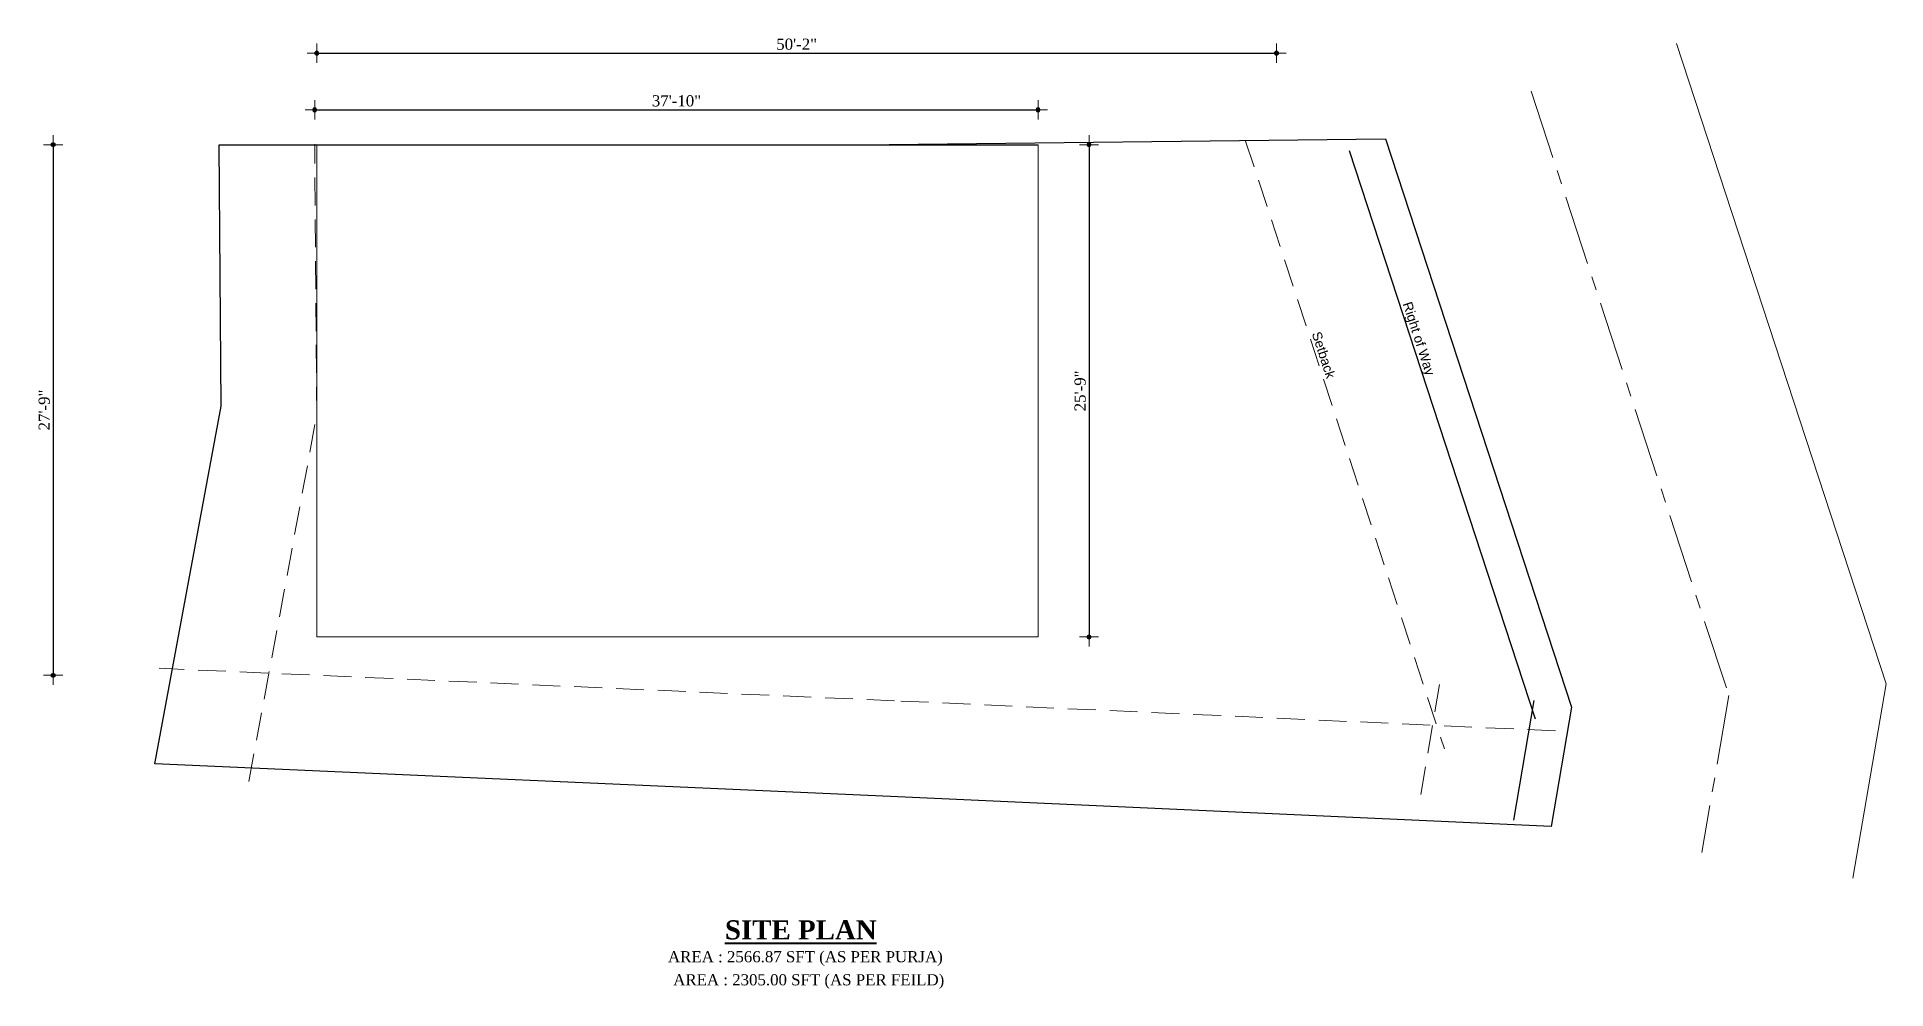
# Model space of a CAD drawing. Header units: inches. Extents: x 897 to 49934, y -34925 to -18564.
# Drawn here: x 39888 to 41048, y -20054 to -19457 of the extents above; entities that cross this region are included whole.
import ezdxf

# ---------------------------------------------------------------- set-up
doc = ezdxf.new("R2010")
doc.units = ezdxf.units.IN
doc.header["$LTSCALE"] = 35
doc.header["$MEASUREMENT"] = 0
doc.header["$PDMODE"] = 34
doc.linetypes.add('CENTER', pattern=[2, 1.25, -0.25, 0.25, -0.25])
doc.linetypes.add('DASHED', pattern=[0.75, 0.5, -0.25])
for name, color, linetype, lineweight in [('Boundary', 1, 'Continuous', 30), ('Centre', 8, 'CENTER', 5), ('Road', 3, 'Continuous', 5), ('SES-Access Road', 2, 'Continuous', 15), ('SES-DIMENSION', 142, 'Continuous', 13), ('SES-TitleText', 7, 'Continuous', 40), ('SeTBACK', 2, 'DASHED', 5)]:
    doc.layers.add(name, color=color, linetype=linetype, lineweight=lineweight)
doc.styles.add('7 INCH', font='times.ttf', dxfattribs={"height": 7})
doc.styles.add('SES-ARAIL', font='times.ttf', dxfattribs={"height": 6})
doc.styles.add('SES-Title Text', font='times.ttf', dxfattribs={"height": 10})
doc.styles.add('style1', font='arial.ttf')
doc.dimstyles.new('7 INCH', dxfattribs={"dimscale": 0, "dimtxt": 7, "dimasz": 1, "dimexe": 2, "dimexo": 9, "dimgap": 2, "dimtad": 1, "dimdec": 0, "dimzin": 3, "dimdsep": 46, "dimlunit": 4, "dimtxsty": '7 INCH', "dimblk": 'DIM', "dimcen": 3, "dimdle": 3, "dimse1": 1, "dimse2": 1, "dimclrd": 256, "dimclre": 256, "dimclrt": 7, "dimadec": 1, "dimazin": 2, "dimtfac": 1, "dimtdec": 0, "dimtix": 1, "dimtofl": 0, "dimtmove": 2, "dimatfit": 3, "dimldrblk": 'ARW', "dimfxl": 2, "dimfrac": 2, "dimtolj": 2, "dimtzin": 0, "dimarcsym": 0})

msp = doc.modelspace()

# ---------------------------------------------------------------- texts
at = {"layer": 'SES-DIMENSION', "char_height": 6, "attachment_point": 1, "rotation": 288.01715, "style": 'style1'}
for s, insert in [('Right of Way', (40750.38, -19622.7)), ('Setback', (40693.36, -19641.37))]:
    msp.add_mtext_dynamic_manual_height_columns(s, width=88, gutter_width=1, heights=[0], dxfattribs=dict(at, insert=insert))
at = {"layer": 'SES-TitleText', "style": 'SES-ARAIL'}
for s, p in [('AREA : 2566.87 SFT (AS PER PURJA)', (40283.78, -20037.46)), ('AREA : 2305.00 SFT (AS PER FEILD)', (40287.06, -20051.91))]:
    msp.add_text(s, height=7, dxfattribs=at).set_placement(p)
at = {"layer": 'SES-TitleText', "insert": (40319.52, -20011.11), "char_height": 12, "width": 233, "attachment_point": 1, "style": 'SES-Title Text'}
msp.add_mtext('{\\fTimes New Roman|b1|i0|c0|p18;\\LSITE PLAN}', dxfattribs=at)

# ---------------------------------------------------------------- blocks, each defined once
blk = doc.blocks.new('DIM')
at = {"layer": 'SES-DIMENSION'}
h = blk.add_hatch(color=256, dxfattribs=at)
h.paths.add_polyline_path([(0, 1.3), (0, 0), (1.3, 0, 0.414214)])
h.paths.add_polyline_path([(1.3, 0), (0, 0), (0, -1.3, 0.414214)])
h.paths.add_polyline_path([(0, 0), (-1.3, 0, 0.414214), (0, -1.3)])
h.paths.add_polyline_path([(0, 1.3, 0.414214), (-1.3, 0), (0, 0)])
for p, q in [((-6, 0), (6, 0)), ((0, 6), (0, -6))]:
    blk.add_line(p, q, dxfattribs=at)
blk.add_circle((0, 0), 1.28, dxfattribs=at)
blk = doc.blocks.new('*D887')
at = {"layer": 'Defpoints', "color": 0, "transparency": 16777216}
for p in [(40665.6, -19467.5), (40665.6, -19581.9), (40063.4, -19584.9)]:
    blk.add_point(p, dxfattribs=at)
at = {"layer": 'SES-Access Road', "lineweight": -2, "transparency": 16777216}
blk.add_line((40064.4, -19467.5), (40664.6, -19467.5), dxfattribs=at)
at = {"layer": 'SES-Access Road', "lineweight": -2, "transparency": 16777216, "rotation": 180}
blk.add_blockref('DIM', (40063.4, -19467.5), dxfattribs=at)
at = {"layer": 'SES-Access Road', "lineweight": -2, "transparency": 16777216}
blk.add_blockref('DIM', (40665.6, -19467.5), dxfattribs=at)
at = {"layer": 'SES-Access Road', "color": 7, "transparency": 16777216, "insert": (40364.5, -19461.9), "char_height": 7, "attachment_point": 5, "style": '7 INCH'}
blk.add_mtext('\\A2;50\'-2"', dxfattribs=at)
blk = doc.blocks.new('ARW')
at = {"layer": 'SES-DIMENSION'}
blk.add_lwpolyline([(10, 0, 0, 6, 0), (0, 0, 0, 0, 0), (10, 0, 0, 0, 0)], format="xyseb", dxfattribs=at)
blk = doc.blocks.new('*D888')
at = {"layer": 'Defpoints', "color": 0, "transparency": 16777216}
for p in [(40062.1, -19524.9), (39898, -19857.5), (40063.4, -19857.5)]:
    blk.add_point(p, dxfattribs=at)
at = {"layer": 'SES-Access Road', "lineweight": -2, "transparency": 16777216}
blk.add_line((39898, -19525.9), (39898, -19856.5), dxfattribs=at)
for p, rotation in [((39898, -19524.9), 90), ((39898, -19857.5), 270)]:
    blk.add_blockref('DIM', p, dxfattribs=dict(at, rotation=rotation))
at = {"layer": 'SES-Access Road', "color": 7, "transparency": 16777216, "insert": (39892.4, -19691.2), "char_height": 7, "attachment_point": 5, "rotation": 90, "style": '7 INCH'}
blk.add_mtext('\\A2;27\'-9"', dxfattribs=at)
blk = doc.blocks.new('*D890')
at = {"layer": 'Defpoints', "color": 0, "transparency": 16777216}
for p in [(40516, -19503), (40062.1, -19524.4), (40516, -19524.4)]:
    blk.add_point(p, dxfattribs=at)
at = {"layer": 'SES-Access Road', "lineweight": -2, "transparency": 16777216}
blk.add_line((40063.1, -19503), (40515, -19503), dxfattribs=at)
at = {"layer": 'SES-Access Road', "lineweight": -2, "transparency": 16777216, "rotation": 180}
blk.add_blockref('DIM', (40062.1, -19503), dxfattribs=at)
at = {"layer": 'SES-Access Road', "lineweight": -2, "transparency": 16777216}
blk.add_blockref('DIM', (40516, -19503), dxfattribs=at)
at = {"layer": 'SES-Access Road', "color": 7, "transparency": 16777216, "insert": (40289.1, -19497.4), "char_height": 7, "attachment_point": 5, "style": '7 INCH'}
blk.add_mtext('\\A2;37\'-10"', dxfattribs=at)
blk = doc.blocks.new('*D891')
at = {"layer": 'Defpoints', "color": 0, "transparency": 16777216}
for p in [(40516, -19524.9), (40516, -19833.5), (40548, -19833.5)]:
    blk.add_point(p, dxfattribs=at)
at = {"layer": 'SES-Access Road', "lineweight": -2, "transparency": 16777216}
blk.add_line((40548, -19525.9), (40548, -19832.5), dxfattribs=at)
for p, rotation in [((40548, -19524.9), 90), ((40548, -19833.5), 270)]:
    blk.add_blockref('DIM', p, dxfattribs=dict(at, rotation=rotation))
at = {"layer": 'SES-Access Road', "color": 7, "transparency": 16777216, "insert": (40542.4, -19679.2), "char_height": 7, "attachment_point": 5, "rotation": 90, "style": '7 INCH'}
blk.add_mtext('\\A2;25\'-9"', dxfattribs=at)

# ---------------------------------------------------------------- dimensions: what is measured, and where the dimension line sits
at = {"layer": 'SES-Access Road'}
for base, p1, p2, picture, middle in [((40665.6, -19467.5), (40063.41, -19584.89), (40665.6, -19581.88), '*D887', (40364.51, -19461.94)), ((40516.03, -19503), (40062.11, -19524.43), (40516.03, -19524.43), '*D890', (40289.07, -19497.43))]:
    dim = msp.add_linear_dim(base=base, p1=p1, p2=p2, dimstyle='7 INCH', override={"dimscale": 1}, dxfattribs=at)
    dim.commit()
    dim.dimension.update_dxf_attribs({"geometry": picture, "text_midpoint": middle})
for base, p1, p2, picture, middle in [((39898, -19857.5), (40062.11, -19524.89), (40063.41, -19857.5), '*D888', (39892.43, -19691.2)), ((40548, -19833.5), (40516.03, -19524.89), (40516.03, -19833.5), '*D891', (40542.43, -19679.2))]:
    dim = msp.add_linear_dim(base=base, p1=p1, p2=p2, angle=90, dimstyle='7 INCH', override={"dimscale": 1}, dxfattribs=at)
    dim.commit()
    dim.dimension.update_dxf_attribs({"geometry": picture, "text_midpoint": middle})

# ---------------------------------------------------------------- linework, layer by layer
for p, q in [((40711.28, -19528.55), (40827.95, -19884.87)), ((40827.11, -19873.35), (40814.27, -19948.26))]:
    msp.add_line(p, q)
at = {"layer": 'Boundary'}
for p, q in [((40003.37, -19688.89), (40002.11, -19524.89)), ((40002.11, -19524.89), (40516.03, -19524.89)), ((40404.11, -19524.89), (40734.09, -19521.09)), ((40734.09, -19521.09), (40850.76, -19877.4)), ((39961.8, -19913.07), (40003.37, -19688.89)), ((40850.76, -19877.4), (40837.93, -19952.31)), ((40423.35, -19933.44), (39961.8, -19913.07)), ((40837.93, -19952.31), (40423.35, -19933.44))]:
    msp.add_line(p, q, dxfattribs=at)
at = {"layer": 'Centre'}
for p, q in [((40825.32, -19491.21), (40949.4, -19870.15)), ((40949.4, -19870.15), (40932.55, -19968.53))]:
    msp.add_line(p, q, dxfattribs=at)
at = {"layer": 'Road'}
for p, q in [((40916.55, -19461.34), (41048.05, -19862.9)), ((41048.05, -19862.9), (41027.17, -19984.74))]:
    msp.add_line(p, q, dxfattribs=at)
at = {"layer": 'SES-Access Road'}
msp.add_lwpolyline([(40063.41, -19524.89), (40516.03, -19524.89), (40516.03, -19833.5), (40063.41, -19833.5)], close=True, dxfattribs=at)
at = {"layer": 'SeTBACK'}
for p, q in [((40063.41, -19694.18), (40062.11, -19524.43)), ((40646.03, -19522.1), (40770.93, -19903.54)), ((40020.8, -19924.01), (40063.41, -19694.18)), ((40426, -19873.5), (39964.45, -19853.13)), ((40840.65, -19892.37), (40426.08, -19873.5)), ((40767.97, -19863.21), (40755.13, -19938.12))]:
    msp.add_line(p, q, dxfattribs=at)

msp.set_redraw_order([(e.dxf.handle, doc.entitydb.next_handle()) for e in msp.query("TEXT MTEXT ATTDEF DIMENSION ARC_DIMENSION")])  # texts and dimensions are drawn at this point

doc.saveas('drawing.dxf')
